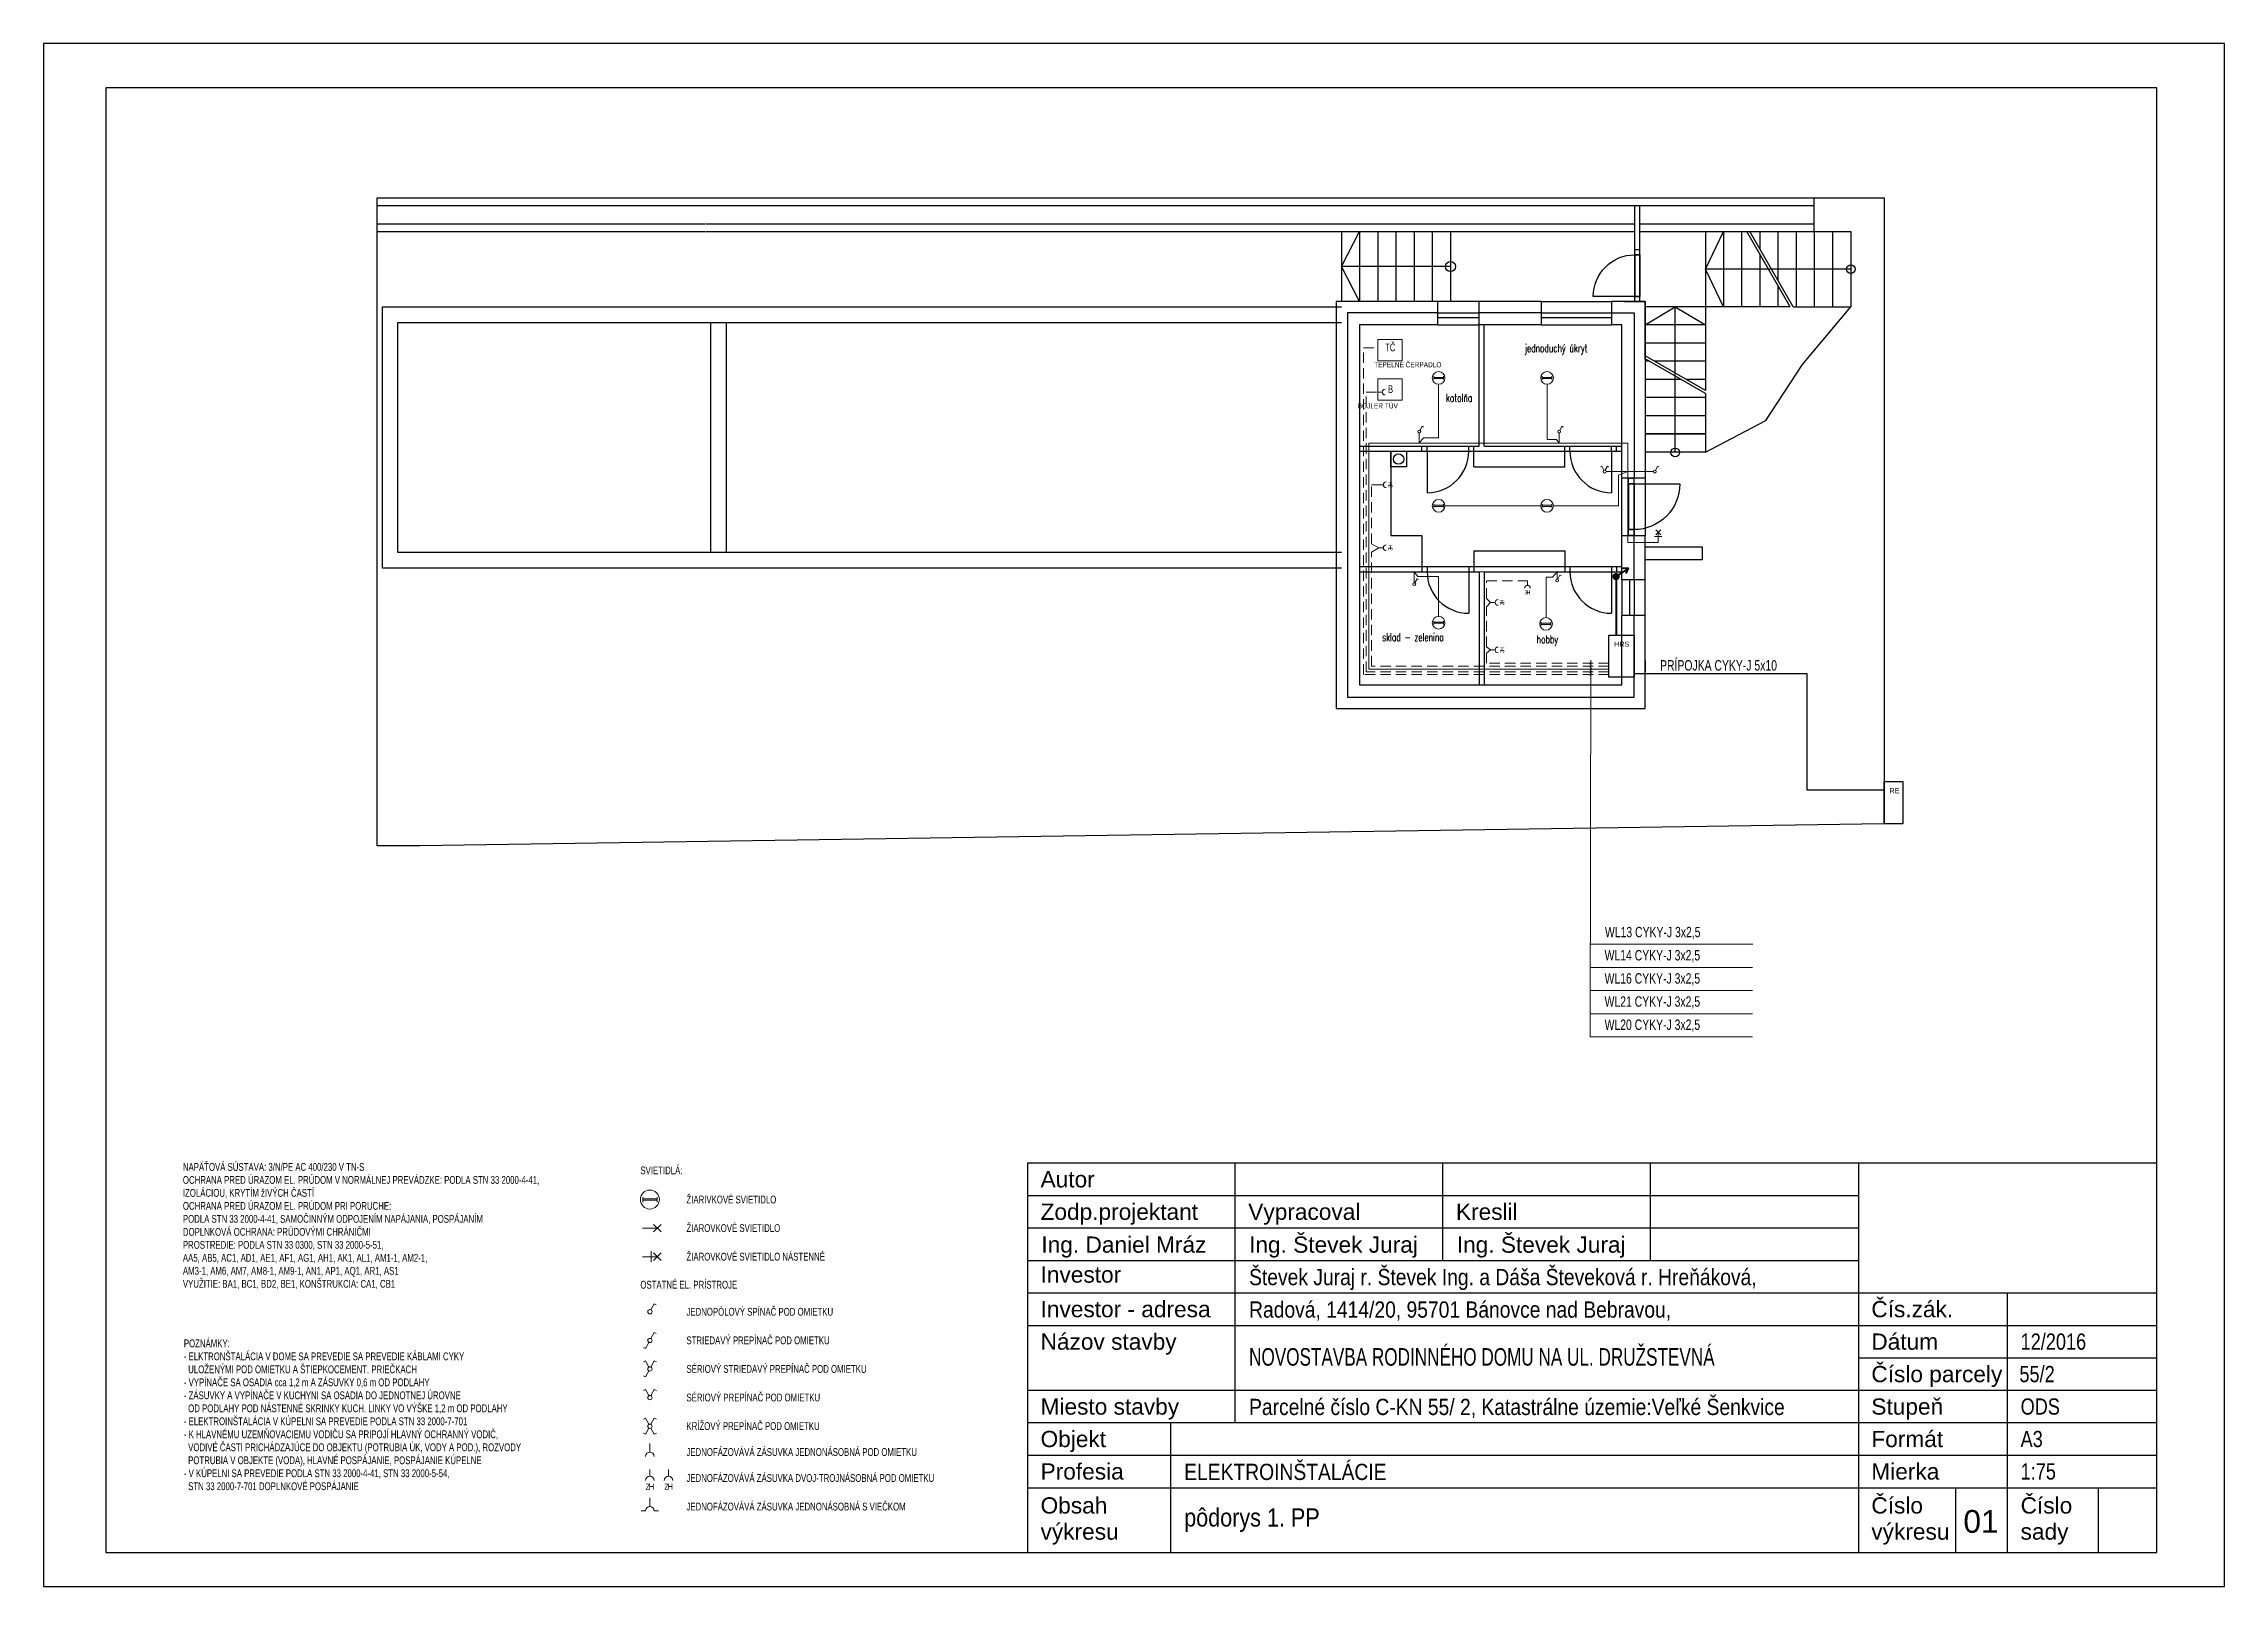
# Model space of a CAD drawing. Header units: millimetres. Extents: x -46602525 to 119548367, y -46665079 to 96925382.
# Drawn here: x 84915 to 126915, y -41137 to -11437 of the extents above; entities that cross this region are included whole.
import ezdxf
from ezdxf.lldxf.tags import DXFTag

# ---------------------------------------------------------------- set-up
doc = ezdxf.new("R2010")
doc.units = ezdxf.units.MM
doc.linetypes.add('HIDDENNEW', pattern=[60, 40, -20])
for name, color, linetype in [('DIM_100', 64, 'Continuous'), ('DVE_REZ', 1, 'Continuous'), ('HRS', 1, 'Continuous'), ('KOTY', 2, 'Continuous'), ('MUR-POH', 64, 'Continuous'), ('MUR_POH', 64, 'Continuous'), ('MUR_REZ', 3, 'Continuous'), ('NAB_ZAR', 14, 'Continuous'), ('PLO_LIN', 6, 'Continuous'), ('POP', 7, 'Continuous'), ('POP_100', 8, 'Continuous'), ('RAM_100', 160, 'Continuous'), ('ROZPISKA100', 7, 'Continuous'), ('TXT_50_MIESTN', 7, 'Continuous')]:
    doc.layers.add(name, color=color, linetype=linetype)
for name, color, linetype, lineweight in [('EL_SVE', 5, 'Continuous', 18), ('EL_SVE_PRVKY', 6, 'Continuous', 9), ('EL_ZAS', 5, 'HIDDENNEW', 18), ('EL_ZAS_PRVKY', 6, 'Continuous', 9), ('KABELAZ_POPIS', 4, 'Continuous', 9), ('TC', 1, 'Continuous', 13)]:
    doc.layers.add(name, color=color, linetype=linetype, lineweight=lineweight)
doc.styles.add('ARIAL', font='arial.ttf', dxfattribs={"height": 250})
doc.styles.add('ROMANS', font='arial.ttf', dxfattribs={"width": 0.85})
doc.styles.add('SIMPLEX', font='SIMPLEX.SHX', dxfattribs={"width": 0.7})
doc.styles.get("Standard").update_dxf_attribs({"font": 'arial.ttf'})
doc.styles.add('TR-ELEC', font='TXT', dxfattribs={"width": 0.75, "height": 2})
tags = doc.linetypes.add('DASHED', pattern=[0.75, 0.5, -0.25]).pattern_tags.tags
tags[6:7] = [DXFTag(74, 4), DXFTag(75, 0), DXFTag(340, '0'), DXFTag(46, 1.0), DXFTag(50, 0.0), DXFTag(44, 0.0), DXFTag(45, 0.0)]
tags[4:5] = [DXFTag(74, 4), DXFTag(75, 0), DXFTag(340, '0'), DXFTag(46, 1.0), DXFTag(50, 0.0), DXFTag(44, 0.0), DXFTag(45, 0.0)]

msp = doc.modelspace()

# ---------------------------------------------------------------- texts
at = {"layer": 'DIM_100', "color": 8, "char_height": 150, "attachment_point": 5, "style": 'SIMPLEX'}
for s, insert in [('{jednoduchý úkryt}', (114043, -17325)), ('{kotolňa}', (112176, -18257)), ('{sklad - zelenina}', (111287, -22863))]:
    msp.add_mtext(s, dxfattribs=dict(at, insert=insert))
at = {"layer": 'DIM_100', "color": 1, "lineweight": 9, "char_height": 100, "attachment_point": 5, "style": 'TR-ELEC'}
for s, insert in [('{\\C2;TEPELNÉ ČERPADLO}', (111188, -17620)), ('{\\pxql;\\C2;BOJLER TÚV}', (110610, -18411))]:
    msp.add_mtext(s, dxfattribs=dict(at, insert=insert))
at = {"layer": 'DIM_100', "color": 8, "insert": (113877, -22929), "char_height": 150, "width": 694.53, "attachment_point": 5, "style": 'SIMPLEX'}
msp.add_mtext('{hobby}', dxfattribs=at)
at = {"layer": 'EL_ZAS_PRVKY', "ltscale": 5, "char_height": 120, "width": 83.01, "attachment_point": 1, "style": 'TR-ELEC'}
for insert in [(96591, -39157), (96951, -39157)]:
    msp.add_mtext('{\\pxqr;H}', dxfattribs=dict(at, insert=insert))
at = {"layer": 'EL_ZAS_PRVKY', "ltscale": 5, "style": 'TR-ELEC', "width": 0.75}
for p in [(96508, -39277), (96868, -39277)]:
    msp.add_attdef('Z', p, '2', height=120, rotation=360, dxfattribs=at)
at = {"layer": 'HRS', "ltscale": 5, "char_height": 100, "width": 332.87, "attachment_point": 1}
for s, insert in [('{HRS}', (115160, -22949)), ('{RE}', (120464, -25770))]:
    msp.add_mtext(s, dxfattribs=dict(at, insert=insert))
at = {"layer": 'ROZPISKA100'}
for s, height, style, p in [('Autor', 312.5, 'ARIAL', (104115, -33456)), ('Zodp.projektant', 312.5, 'ARIAL', (104115, -34081)), ('Vypracoval', 312.5, 'ARIAL', (108115, -34081)), ('Kreslil', 312.5, 'ARIAL', (112115, -34081)), ('Ing. Daniel Mráz', 312.5, 'ROMANS', (104131, -34714)), ('Ing. Števek Juraj', 312.5, 'ROMANS', (108131, -34714)), ('Ing. Števek Juraj', 312.5, 'ROMANS', (112131, -34714)), ('Investor', 312.5, 'ARIAL', (104115, -35290)), ('Investor - adresa', 312.5, 'ARIAL', (104115, -35956)), ('Čís.zák.', 312.5, 'ARIAL', (120115, -35956)), ('Názov stavby', 312.5, 'ARIAL', (104115, -36581)), ('Dátum', 312.5, 'ARIAL', (120115, -36581)), ('Číslo parcely', 312.5, 'ARIAL', (120115, -37206)), ('Miesto stavby', 312.5, 'ARIAL', (104115, -37831)), ('Stupeň', 312.5, 'ARIAL', (120115, -37831)), ('Objekt', 312.5, 'ARIAL', (104115, -38456)), ('Formát', 312.5, 'ARIAL', (120115, -38456)), ('Profesia', 312.5, 'ARIAL', (104115, -39081)), ('Mierka', 312.5, 'ARIAL', (120115, -39081)), ('Obsah', 312.5, 'ARIAL', (104115, -39735)), ('Číslo', 312.5, 'ARIAL', (120115, -39735)), ('Číslo', 312.5, 'ARIAL', (122990, -39735)), ('01', 437.5, 'ROMANS', (121888, -40105)), ('výkresu', 312.5, 'ARIAL', (104115, -40238)), ('výkresu', 312.5, 'ARIAL', (120115, -40238)), ('sady', 312.5, 'ARIAL', (122990, -40238))]:
    msp.add_text(s, height=height, dxfattribs=dict(at, style=style)).set_placement(p)
at = {"layer": 'ROZPISKA100', "style": 'ROMANS'}
for s, height, width, p in [('Števek Juraj r. Števek Ing. a Dáša Števeková r. Hreňáková, ', 312.5, 0.85, (108131, -35339)), ('Radová, 1414/20, 95701 Bánovce nad Bebravou,', 312.5, 0.85, (108131, -35964)), ('NOVOSTAVBA RODINNÉHO DOMU NA UL. DRUŽSTEVNÁ', 337.5, 0.7, (108131, -36888)), ('Parcelné číslo C-KN 55/ 2, Katastrálne územie:Veľké Šenkvice', 312.5, 0.85, (108131, -37839)), ('ELEKTROINŠTALÁCIE', 312.5, 0.85, (106881, -39089)), ('pôdorys 1. PP', 350, 0.85, (106881, -39985))]:
    msp.add_text(s, height=height, dxfattribs=dict(at, width=width)).set_placement(p)
at = {"layer": 'ROZPISKA100', "width": 0.8}
for tag, p, s in [('12/2016', (122990, -36581), 'DÁTUM'), ('55/2', (122967, -37206), 'ARCH.ČÍSLO'), ('ODS', (122990, -37831), 'STUPEŇ'), ('A3', (122990, -38456), 'FORMÁT'), ('1:75', (122990, -39081), 'MIERKA')]:
    msp.add_attdef(tag, p, s, height=312.5, dxfattribs=at)
at = {"layer": 'TC', "color": 1, "ltscale": 5, "char_height": 150, "attachment_point": 1, "style": 'TR-ELEC'}
for s, insert, width in [('{TČ}', (110749, -17210), 226.47), ('{B}', (110804, -18014), 142.72)]:
    msp.add_mtext(s, dxfattribs=dict(at, insert=insert, width=width))
at = {"layer": 'TXT_50_MIESTN', "linetype": 'Continuous', "lineweight": 9, "ltscale": 5, "style": 'TR-ELEC', "width": 0.75}
for s, p in [('SVIETIDLÁ:', (96408, -33204)), ('ŽIARIVKOVÉ SVIETIDLO', (97295, -33765)), ('ŽIAROVKOVÉ SVIETIDLO', (97295, -34315)), ('ŽIAROVKOVÉ SVIETIDLO NÁSTENNÉ', (97295, -34865)), ('OSTATNÉ EL. PRÍSTROJE', (96408, -35405)), ('JEDNOPÓLOVÝ SPÍNAČ POD OMIETKU', (97295, -35926)), ('STRIEDAVÝ PREPÍNAČ POD OMIETKU', (97295, -36476)), ('SÉRIOVÝ STRIEDAVÝ PREPÍNAČ POD OMIETKU', (97295, -37026)), ('SÉRIOVÝ PREPÍNAČ POD OMIETKU', (97295, -37576)), ('KRÍŽOVÝ PREPÍNAČ POD OMIETKU', (97295, -38126)), ('JEDNOFÁZOVÁVÁ ZÁSUVKA JEDNONÁSOBNÁ POD OMIETKU', (97295, -38626)), ('JEDNOFÁZOVÁVÁ ZÁSUVKA DVOJ-TROJNÁSOBNÁ POD OMIETKU', (97295, -39126)), ('JEDNOFÁZOVÁVÁ ZÁSUVKA JEDNONÁSOBNÁ S VIEČKOM', (97295, -39676))]:
    msp.add_text(s, height=150, dxfattribs=at).set_placement(p)
at = {"layer": 'TXT_50_MIESTN', "ltscale": 5, "char_height": 200, "width": 4258.46, "attachment_point": 1, "style": 'TR-ELEC'}
for s, insert in [('{PRÍPOJKA CYKY-J 5x10}', (116046, -23306)), ('{WL13 CYKY-J 3x2,5}', (114985, -28441)), ('{WL14 CYKY-J 3x2,5}', (114978, -28887)), ('{WL16 CYKY-J 3x2,5}', (114978, -29333)), ('{WL21 CYKY-J 3x2,5}', (114978, -29778)), ('{WL20 CYKY-J 3x2,5}', (114978, -30224))]:
    msp.add_mtext(s, dxfattribs=dict(at, insert=insert))
at = {"layer": 'TXT_50_MIESTN', "lineweight": 9, "ltscale": 5, "char_height": 150, "attachment_point": 1, "style": 'TR-ELEC'}
for s, insert, width in [('{NAPÄŤOVÁ SÚSTAVA: 3/N/PE AC 400/230 V TN-S\\POCHRANA PRED ÚRAZOM EL. PRÚDOM V NORMÁLNEJ PREVÁDZKE: PODLA STN 33 2000-4-41, IZOLÁCIOU, KRYTÍM žIVÝCH ČASTÍ\\POCHRANA PRED ÚRAZOM EL. PRÚDOM PRI PORUCHE: \\PPODLA STN 33 2000-4-41, SAMOČINNÝM ODPOJENÍM NAPÁJANIA, POSPÁJANÍM\\PDOPLNKOVÁ OCHRANA: PRÚDOVÝMI CHRÁNIČMI\\PPROSTREDIE: PODLA STN 33 0300, STN 33 2000-5-51, \\PAA5, AB5, AC1, AD1, AE1, AF1, AG1, AH1, AK1, AL1, AM1-1, AM2-1, \\PAM3-1, AM6, AM7, AM8-1, AM9-1, AN1, AP1, AQ1, AR1, AS1\\PVYUŽITIE: BA1, BC1, BD2, BE1, KONŠTRUKCIA: CA1, CB1}', (87597, -32987), 7552.59), ('{POZNÁMKY:\\P- ELKTRONŠTALÁCIA V DOME SA PREVEDIE SA PREVEDIE KÁBLAMI CYKY \\P  ULOŽENÝMI POD OMIETKU A ŠTIEPKOCEMENT. PRIEČKACH\\P- VYPÍNAČE SA OSADIA cca 1,2 m A ZÁSUVKY 0,6 m OD PODLAHY\\P- ZÁSUVKY A VYPÍNAČE V KUCHYNI SA OSADIA DO JEDNOTNEJ ÚROVNE \\P  OD PODLAHY POD NÁSTENNÉ SKRINKY KUCH. LINKY VO VÝŠKE 1,2 m OD PODLAHY\\P- ELEKTROINŠTALÁCIA V KÚPELNI SA PREVEDIE PODLA STN 33 2000-7-701\\P- K HLAVNÉMU UZEMŇOVACIEMU VODIČU SA PRIPOJÍ HLAVNÝ OCHRANNÝ VODIČ, \\P  VODIVÉ ČASTI PRICHÁDZAJÚCE DO OBJEKTU (POTRUBIA ÚK, VODY A POD.), ROZVODY \\P  POTRUBIA V OBJEKTE (VODA), HLAVNÉ POSPÁJANIE, POSPÁJANIE KÚPELNE\\P- V KÚPELNI SA PREVEDIE PODLA STN 33 2000-4-41, STN 33 2000-5-54, \\P  STN 33 2000-7-701 DOPLNKOVÉ POSPÁJANIE}', (87615, -36384), 11319.65)]:
    msp.add_mtext(s, dxfattribs=dict(at, insert=insert, width=width))

# ---------------------------------------------------------------- blocks, each defined once
blk = doc.blocks.new('Z_RAM_A_3_hp 1220')
at = {"layer": 'POP', "linetype": 'Continuous'}
blk.add_lwpolyline([(-288.5, -408), (-6.5, -408), (-6.5, -13), (-288.5, -13)], close=True, dxfattribs=at)
at = {"layer": 'RAM_100', "color": 240, "linetype": 'Continuous'}
blk.add_lwpolyline([(-297, -420), (0, -420), (0, 0), (-297, 0)], close=True, dxfattribs=at)
at = {"layer": 'RAM_100', "linetype": 'Continuous'}
blk.add_lwpolyline([(-288.5, -13), (-288.5, -408), (-6.5, -408), (-6.5, -13)], close=True, dxfattribs=at)
blk = doc.blocks.new('ziarivkove_svetlo')
at = {"layer": 'EL_SVE', "color": 5, "ltscale": 5}
for p, q in [((59026, -20321), (59026, -20385)), ((59210, -20321), (59210, -20385))]:
    blk.add_line(p, q, dxfattribs=at)
blk.add_lwpolyline([(59026, -20363), (59026, -20343), (59210, -20343), (59210, -20363)], close=True, dxfattribs=at)
at = {"layer": 'EL_SVE', "color": 1, "ltscale": 5}
blk.add_circle((59118, -20353), 122, dxfattribs=at)
blk = doc.blocks.new('SerPrepinac')
at = {"layer": 'EL_SVE_PRVKY'}
for p, q in [((58921, -17425), (58893, -17439)), ((58963, -17504), (58921, -17425)), ((58989, -17504), (59031, -17425)), ((59031, -17425), (59059, -17439))]:
    blk.add_line(p, q, dxfattribs=at)
blk.add_circle((58976, -17529), 27.6, dxfattribs=at)
blk = doc.blocks.new('1Pvypinac')
at = {"layer": 'EL_SVE_PRVKY'}
for p, q in [((59172, -17505), (59214, -17426)), ((59214, -17426), (59242, -17440))]:
    blk.add_line(p, q, dxfattribs=at)
blk.add_circle((59160, -17529), 27.4, dxfattribs=at)
blk = doc.blocks.new('Ziarovkove svietidlo')
at = {"layer": 'EL_SVE_PRVKY'}
for p, q in [((58915, -17703), (59011, -17608)), ((58915, -17608), (59011, -17703)), ((58963, -17656), (58772, -17656))]:
    blk.add_line(p, q, dxfattribs=at)
blk = doc.blocks.new('Ziarovkove svietidlo na stenu')
at = {"layer": 'EL_SVE_PRVKY', "ltscale": 5}
blk.add_line((58884, -17771), (58884, -17910), dxfattribs=at)
at = {"layer": 'EL_ZAS', "ltscale": 5}
blk.add_blockref('Ziarovkove svietidlo', (0, -185), dxfattribs=at)
blk = doc.blocks.new('zasuvka')
at = {"layer": 'EL_ZAS_PRVKY'}
blk.add_line((59980, -18927), (59980, -19014), dxfattribs=at)
blk.add_arc((59980, -19069), 55.3, 0, 180, dxfattribs=at)
blk = doc.blocks.new('Zasuvka_Ramcek')
at = {"layer": 'EL_ZAS_PRVKY', "ltscale": 5, "rotation": 360}
blk.add_blockref('zasuvka', (-1311, 1363), dxfattribs=at)
at = {"layer": 'EL_ZAS_PRVKY', "ltscale": 5, "insert": (58669, -17745), "char_height": 80, "width": 55.34, "attachment_point": 1, "style": 'TR-ELEC'}
blk.add_mtext('{\\pxqr;H}', dxfattribs=at)
at = {"layer": 'EL_ZAS_PRVKY', "ltscale": 5, "style": 'TR-ELEC', "width": 0.75}
blk.add_attdef('Z', (58614, -17825), '', height=80, dxfattribs=at)

# ---------------------------------------------------------------- linework, layer by layer
at = {"const_width": 10.7}
for points in [[(111403, -19128, 1), (111413, -19128, 1)], [(114096, -19128, 1), (114107, -19128, 1)], [(115420, -19676, 1), (115431, -19676, 1)], [(111306, -21603, 1), (111317, -21603, 1)], [(114058, -21603, 1), (114069, -21603, 1)]]:
    msp.add_lwpolyline(points, format="xyb", close=True, dxfattribs=at)
at = {"layer": 'DVE_REZ', "color": 8, "linetype": 'ByBlock'}
msp.add_lwpolyline([(115559, -16303), (114759, -16303, -0.414214), (115559, -15503)], format="xyb", dxfattribs=at)
at = {"layer": 'EL_SVE', "color": 5, "ltscale": 5}
for p, q in [((96453, -33642), (96453, -33738)), ((96453, -33705), (96453, -33675)), ((96453, -33675), (96728, -33675)), ((96728, -33705), (96453, -33705)), ((96728, -33642), (96728, -33738)), ((96728, -33675), (96728, -33705))]:
    msp.add_line(p, q, dxfattribs=at)
at = {"layer": 'EL_SVE', "ltscale": 5}
for points in [[(111781, -17995), (111781, -19023), (111490, -19023), (111408, -19128)], [(113869, -17995), (113869, -19055), (114051, -19055), (114101, -19128)], [(115059, -23480), (110437, -23480), (110437, -19128), (115426, -19128), (115426, -21039), (116011, -21039)], [(111408, -18934), (111408, -19128)], [(114101, -18934), (114101, -19128)], [(113991, -20335), (115248, -20335), (115248, -19742), (115426, -19676)], [(115426, -19676), (115006, -19676)], [(115916, -19676), (115426, -19676)], [(111903, -20335), (113747, -20335)], [(110437, -21603), (114063, -21603), (114063, -21745)], [(111311, -21816), (111311, -21603)], [(111781, -22465), (111781, -21695), (111383, -21695), (111311, -21603)], [(113850, -22485), (113850, -21710), (113974, -21710), (114063, -21603)]]:
    msp.add_lwpolyline(points, dxfattribs=at)
at = {"layer": 'EL_SVE', "color": 1, "ltscale": 5}
msp.add_circle((96591, -33690), 183, dxfattribs=at)
at = {"layer": 'EL_SVE_PRVKY'}
for p, q in [((96734, -34242), (96447, -34242)), ((96662, -34314), (96806, -34170)), ((96662, -34170), (96806, -34314)), ((96734, -34790), (96447, -34790)), ((96662, -34862), (96806, -34719)), ((96662, -34719), (96806, -34862)), ((96610, -35815), (96673, -35696)), ((96673, -35696), (96714, -35717)), ((96508, -36558), (96466, -36537)), ((96571, -36439), (96508, -36558)), ((96508, -37106), (96466, -37085)), ((96508, -37347), (96466, -37367)), ((96571, -36987), (96508, -37106)), ((96571, -37465), (96508, -37347)), ((96610, -37465), (96673, -37347)), ((96673, -37347), (96715, -37367)), ((96508, -38209), (96466, -38188)), ((96571, -38090), (96508, -38209)), ((96610, -38090), (96673, -38209)), ((96673, -38209), (96715, -38188))]:
    msp.add_line(p, q, dxfattribs=at)
at = {"layer": 'EL_SVE_PRVKY', "ltscale": 5}
msp.add_line((96618, -34686), (96618, -34894), dxfattribs=at)
at = {"layer": 'EL_SVE_PRVKY'}
for centre, radius in [((96591, -35851), 41.2), ((96591, -37502), 41.4)]:
    msp.add_circle(centre, radius, dxfattribs=at)
at = {"layer": 'EL_ZAS', "color": 1, "linetype": 'Continuous', "lineweight": 50, "ltscale": 5}
for p, q in [((115165, -21731), (115234, -21662)), ((115165, -21662), (115234, -21731))]:
    msp.add_line(p, q, dxfattribs=at)
at = {"layer": 'EL_ZAS', "linetype": 'Continuous', "lineweight": 40, "ltscale": 5}
for p, q in [((115439, -21537), (115199, -21697)), ((115199, -21697), (115199, -22824)), ((115439, -21537), (115325, -21542)), ((115393, -21636), (115439, -21537))]:
    msp.add_line(p, q, dxfattribs=at)
at = {"layer": 'EL_ZAS', "color": 1, "ltscale": 5}
msp.add_lwpolyline([(115059, -23582), (110336, -23582), (110336, -17292), (110608, -17292)], dxfattribs=at)
at = {"layer": 'EL_ZAS', "ltscale": 5}
for points in [[(115059, -23531), (110386, -23531), (110386, -18146), (110608, -18146)], [(115059, -23424), (110487, -23424), (110487, -21230), (110630, -21142), (110487, -21065), (110487, -19929), (110630, -19929)], [(115059, -23367), (112704, -23367), (112704, -23174), (112783, -23110), (112704, -23052), (112704, -22280), (112783, -22195), (112704, -22120), (112704, -21780), (113493, -21780)]]:
    msp.add_lwpolyline(points, dxfattribs=at)
at = {"layer": 'EL_ZAS', "color": 1, "linetype": 'Continuous', "lineweight": 50, "ltscale": 5}
msp.add_circle((115199, -21697), 48.8, dxfattribs=at)
at = {"layer": 'EL_ZAS_PRVKY'}
for p, q in [((96591, -38385), (96591, -38551)), ((96591, -39435), (96591, -39601)), ((96424, -39684), (96507, -39684)), ((96674, -39684), (96757, -39684))]:
    msp.add_line(p, q, dxfattribs=at)
for centre, radius in [((96591, -38634), 83), ((96591, -39684), 83.2)]:
    msp.add_arc(centre, radius, 0, 180, dxfattribs=at)
at = {"layer": 'HRS', "ltscale": 5}
for points in [[(115059, -22824), (115545, -22824), (115545, -23634), (115059, -23634)], [(120364, -25644), (120721, -25644), (120721, -26454), (120364, -26454)]]:
    msp.add_lwpolyline(points, close=True, dxfattribs=at)
at = {"layer": 'HRS', "linetype": 'Continuous', "ltscale": 5}
msp.add_lwpolyline([(120364, -25812), (118879, -25812), (118879, -23568), (115545, -23568)], dxfattribs=at)
at = {"layer": 'KABELAZ_POPIS', "ltscale": 5}
for p, q in [((114692, -23385), (114728, -23350)), ((114692, -23442), (114728, -23406)), ((114692, -23498), (114728, -23463)), ((114692, -23549), (114727, -23513)), ((114692, -23599), (114727, -23564)), ((114710, -28775), (117835, -28775)), ((114703, -29221), (117828, -29221)), ((114703, -29667), (117828, -29667)), ((114703, -30112), (117828, -30112)), ((114703, -30558), (117828, -30558))]:
    msp.add_line(p, q, dxfattribs=at)
msp.add_lwpolyline([(114710, -23308), (114710, -23308), (114703, -30558)], dxfattribs=at)
at = {"layer": 'KOTY', "color": 8, "flags": 128}
for points in [[(110860, -19284), (110860, -20903), (111460, -20903)], [(112460, -19584), (112460, -19284)], [(114210, -19584), (114210, -19284)], [(112460, -19584), (114210, -19584)], [(111460, -20903), (111460, -21503)], [(112460, -21203), (114210, -21203)], [(112460, -21203), (112460, -21503)], [(114210, -21203), (114210, -21503)]]:
    msp.add_lwpolyline(points, dxfattribs=at)
at = {"layer": 'MUR-POH', "color": 8}
for points in [[(119017, -15053), (119017, -14403)], [(91338, -16403), (91338, -14903), (97655, -14903)], [(91338, -16403), (91338, -14903), (97655, -14903)], [(91338, -15053), (97655, -15053)], [(91338, -15053), (97655, -15053)], [(97667, -14903), (115560, -14903)], [(97667, -14903), (109510, -14903)], [(97667, -15053), (115559, -15053)], [(97667, -15053), (109610, -15053)], [(115659, -14903), (119017, -14903)], [(115659, -15053), (119719, -15053)], [(115659, -15053), (119018, -15053)], [(118317, -15053), (118317, -15992)], [(118667, -15053), (118667, -16503)], [(119017, -15053), (119017, -16503)], [(119368, -15053), (119368, -16503)], [(119719, -15053), (119719, -16503)], [(115559, -15503), (115659, -15503)], [(115559, -15503), (115659, -15503)], [(115559, -16303), (115659, -16303)], [(115760, -16853), (116339, -16503), (116918, -16853)], [(116339, -19306), (116339, -16503)], [(116918, -19303), (118083, -18690), (118790, -17616), (119719, -16503)], [(118612, -16503), (119719, -16503)], [(116918, -18252), (115760, -18252)], [(116918, -18173), (116918, -19305)], [(116918, -18602), (115760, -18602)], [(116918, -18603), (115760, -18603)], [(116918, -18952), (115760, -18952)], [(116918, -18953), (115760, -18953)], [(116918, -19303), (115760, -19303)], [(116918, -19305), (115760, -19305)], [(115760, -21125), (116859, -21125), (116859, -21375), (115760, -21375)]]:
    msp.add_lwpolyline(points, dxfattribs=at)
at = {"layer": 'MUR_POH', "color": 8, "linetype": 'DASHED', "ltscale": 250}
msp.add_line((109910, -16503), (109910, -16503), dxfattribs=at)
at = {"layer": 'MUR_POH', "color": 8}
for p in [(115760, -17520), (115760, -17447)]:
    msp.add_line(p, (115760, -16403), dxfattribs=at)
at = {"layer": 'MUR_POH', "color": 8, "flags": 128}
for points in [[(91338, -26878), (91338, -14523)], [(112560, -16403), (112560, -16403)], [(113755, -16403), (115110, -16403)], [(115360, -16403), (115360, -16403), (115760, -16403), (115760, -16503)], [(115360, -16403), (115360, -16403), (115760, -16403), (115760, -16503)], [(115760, -19803), (115660, -19803)], [(115660, -20903), (115760, -20903)], [(115760, -21759), (115760, -20903)], [(115760, -22437), (115760, -21759)], [(115760, -23318), (115760, -23524)], [(109810, -24234), (110210, -24234)]]:
    msp.add_lwpolyline(points, dxfattribs=at)
at = {"layer": 'MUR_POH', "color": 8, "linetype": 'DASHED', "ltscale": 250, "flags": 128}
for points in [[(109910, -15053), (109910, -16403)], [(110260, -16403), (109910, -15728), (110260, -15053)], [(110260, -15053), (110260, -16403)], [(110609, -15053), (110609, -16403)], [(110959, -15053), (110959, -16403)], [(111309, -15053), (111309, -16403)], [(111659, -15053), (111659, -16403)], [(112010, -15053), (112010, -16403)], [(116918, -15053), (116918, -16503)], [(117268, -16503), (116918, -15778), (117268, -15053)], [(117268, -15053), (117268, -16503)], [(117617, -15053), (117617, -16503)], [(117967, -15053), (117967, -15386)], [(117967, -15486), (117967, -16503)], [(112010, -15728), (109910, -15728)], [(119719, -15778), (116918, -15778)], [(118317, -16092), (118317, -16503)], [(109910, -21534), (91438, -21534), (91438, -16503), (109910, -16503)], [(118554, -16503), (115760, -16503)], [(116918, -16503), (116918, -18116)], [(109910, -21234), (91738, -21234), (91738, -16803), (109910, -16803)], [(97767, -21234), (97767, -16803)], [(98067, -21234), (98067, -16803)], [(116918, -16853), (115760, -16853)], [(116918, -17202), (115760, -17202)], [(116918, -17552), (115942, -17552)], [(116918, -17902), (116548, -17902)], [(115310, -20903), (115310, -19803)], [(115760, -19803), (115760, -20903)]]:
    msp.add_lwpolyline(points, dxfattribs=at)
at = {"layer": 'MUR_POH', "color": 8}
for points in [[(111760, -16618), (110025, -16618), (110025, -24019), (115545, -24019), (115545, -22437)], [(112560, -16403), (111760, -16403)], [(111760, -16618), (112562, -16618)], [(111760, -16708), (112560, -16708)], [(113755, -16618), (112562, -16618)], [(113755, -16618), (115110, -16618)], [(113755, -16708), (115110, -16708)], [(115110, -16618), (115545, -16618), (115545, -19803)], [(115760, -16403), (115760, -17520)], [(111760, -16853), (112560, -16853)], [(113755, -16853), (115110, -16853)], [(115310, -16853), (115110, -16853)], [(115310, -19803), (115310, -16853)], [(115310, -21759), (115310, -20903)], [(115545, -21759), (115545, -20903)]]:
    msp.add_lwpolyline(points, dxfattribs=at)
at = {"layer": 'MUR_POH', "color": 8, "linetype": 'DASHED', "ltscale": 250}
msp.add_circle((112010, -15728), 95.8, dxfattribs=at)
at = {"layer": 'MUR_REZ', "color": 8}
msp.add_line((115660, -19803), (115310, -19803), dxfattribs=at)
at = {"layer": 'MUR_REZ', "color": 8, "flags": 128}
for points in [[(120364, -26454), (92159, -26878), (91338, -26878), (91338, -14403), (91338, -14403), (120364, -14403), (120364, -26454)], [(119017, -14553), (119017, -14403)], [(111760, -16403), (109810, -16403), (109810, -24234), (115760, -24234), (115760, -22437)], [(111760, -16403), (111760, -16853)], [(113755, -16403), (112560, -16403)], [(112560, -16853), (112560, -16403)], [(113755, -16403), (113755, -16853)], [(115760, -16403), (115110, -16403)], [(115110, -16403), (115110, -16853)], [(111760, -16853), (110260, -16853), (110260, -23784), (115310, -23784), (115310, -22437)], [(112560, -19184), (112560, -16853)], [(113755, -16853), (112560, -16853)], [(112660, -19184), (112660, -16853)], [(113755, -16853), (112660, -16853)], [(115760, -17505), (115760, -19803)], [(110260, -19184), (111460, -19184)], [(110260, -19284), (111460, -19284)], [(111460, -19284), (111460, -19184)], [(112460, -19184), (112560, -19184)], [(112460, -19284), (112460, -19184)], [(112460, -19284), (114260, -19284)], [(112660, -19184), (114260, -19184)], [(114210, -19284), (114210, -19184)], [(115210, -19284), (115210, -19184)], [(115210, -19184), (115310, -19184)], [(115210, -19284), (115310, -19284)], [(115310, -20903), (115660, -20903)], [(110260, -21503), (111460, -21503)], [(110260, -21603), (111460, -21603)], [(111460, -21503), (111460, -21603)], [(112460, -21503), (114210, -21503)], [(112460, -21503), (112460, -21603)], [(112460, -21603), (112560, -21603)], [(112560, -21603), (112560, -23784)], [(112660, -21603), (112660, -23784)], [(112660, -21603), (114210, -21603)], [(114210, -21503), (114210, -21603)], [(115210, -21503), (115210, -21603)], [(115210, -21503), (115310, -21503)], [(115210, -21603), (115310, -21603)], [(115760, -21759), (115310, -21759)], [(115310, -22437), (115760, -22437)]]:
    msp.add_lwpolyline(points, dxfattribs=at)
at = {"layer": 'MUR_REZ', "color": 8}
for points in [[(91338, -14553), (119017, -14553)], [(118554, -16503), (117717, -15053)], [(118612, -16503), (117775, -15053)], [(116918, -18116), (115760, -17447)], [(116918, -18173), (115760, -17505)], [(115842, -17552), (115760, -17552)], [(116448, -17902), (115760, -17902)]]:
    msp.add_lwpolyline(points, dxfattribs=at)
at = {"layer": 'MUR_REZ', "color": 8, "flags": 128}
msp.add_lwpolyline([(110860, -19584), (110860, -19284), (111160, -19284), (111160, -19584)], close=True, dxfattribs=at)
at = {"layer": 'MUR_REZ', "color": 8}
for centre in [(119719, -15778), (116339, -19306)]:
    msp.add_circle(centre, 84.2, dxfattribs=at)
at = {"layer": 'NAB_ZAR', "color": 8}
for p, q in [((115559, -16303), (115659, -16303)), ((115545, -20793), (115435, -20793)), ((115545, -20903), (115435, -20903))]:
    msp.add_line(p, q, dxfattribs=at)
at = {"layer": 'NAB_ZAR', "color": 8, "flags": 128}
for points in [[(115559, -15403), (115560, -14553)], [(115659, -15403), (115659, -14553)], [(115559, -15503), (115559, -15403)], [(115559, -15403), (115659, -15403)], [(115559, -15503), (115559, -15403)], [(115559, -15403), (115659, -15403)], [(115559, -15503), (115559, -16303)], [(115559, -15503), (115659, -15503)], [(115659, -15503), (115559, -15503)], [(115559, -16303), (115559, -15503)], [(115559, -15503), (115559, -16303)], [(115559, -15503), (115659, -15503)], [(115659, -15503), (115559, -15503)], [(115559, -16303), (115559, -15503)], [(115659, -15503), (115659, -15403)], [(115659, -15503), (115659, -15403)], [(115659, -15503), (115659, -15446)], [(115659, -15503), (115659, -15446)], [(115659, -16303), (115659, -15503)], [(115659, -15503), (115659, -16303)], [(115659, -16303), (115659, -15503)], [(115659, -15503), (115659, -16303)], [(115559, -16303), (115659, -16303)], [(115659, -16303), (115559, -16303)], [(115559, -16403), (115559, -16303)], [(115659, -16403), (115659, -16303)], [(111460, -19184), (112460, -19184)], [(111460, -19284), (112460, -19284)], [(111560, -19284), (111560, -19184)], [(111560, -19284), (111560, -20084)], [(112360, -19284), (112360, -19184)], [(114210, -19184), (115210, -19184)], [(114210, -19284), (115210, -19284)], [(114310, -19284), (114310, -19184)], [(115110, -19284), (115110, -19184)], [(115110, -19284), (115110, -20084)], [(115435, -19913), (115435, -19803), (115545, -19803)], [(115435, -20793), (115435, -19913)], [(115545, -19913), (115435, -19913)], [(115435, -19913), (115545, -19913)], [(115435, -19913), (115435, -20793)], [(115545, -19913), (115435, -19913)], [(115545, -19913), (115545, -19803)], [(115545, -19913), (115545, -20793)], [(115545, -20793), (115545, -19913)], [(115545, -20793), (115435, -20793)], [(115435, -20793), (115545, -20793)], [(115435, -20903), (115435, -20793)], [(115545, -20793), (115435, -20793)], [(115545, -20903), (115545, -20793)], [(115545, -20793), (115545, -20903)], [(111460, -21503), (112460, -21503)], [(111460, -21603), (112460, -21603)], [(111560, -21503), (111560, -21603)], [(112360, -21503), (112360, -21603)], [(112360, -21603), (112360, -22403)], [(114210, -21503), (115210, -21503)], [(114210, -21603), (115210, -21603)], [(114310, -21503), (114310, -21603)], [(115110, -21503), (115110, -21603)], [(115110, -21603), (115110, -22403)]]:
    msp.add_lwpolyline(points, dxfattribs=at)
msp.add_lwpolyline([(115545, -19913), (116425, -19913, -0.414214), (115545, -20793)], format="xyb", dxfattribs=at)
at = {"layer": 'NAB_ZAR', "color": 8}
msp.add_circle((111010, -19434), 100, dxfattribs=at)
for centre, start, end in [((111560, -19284), 270, 0), ((115110, -19284), 180, 270), ((112360, -21603), 180, 270), ((115110, -21603), 180, 270)]:
    msp.add_arc(centre, 800, start, end, dxfattribs=at)
at = {"layer": 'PLO_LIN', "color": 8}
for points in [[(115310, -21759), (115310, -22437)], [(115455, -21759), (115455, -22437)], [(115545, -21759), (115545, -22437)]]:
    msp.add_lwpolyline(points, dxfattribs=at)
at = {"layer": 'POP_100', "color": 8}
for p, q in [((125615, -40487), (125615, -12287)), ((120335, -40487), (125615, -40487))]:
    msp.add_line(p, q, dxfattribs=at)
at = {"layer": 'ROZPISKA100', "color": 2}
for p, q in [((103865, -32987), (103865, -40487)), ((125615, -32987), (103865, -32987)), ((119865, -32987), (119865, -40487)), ((125615, -40487), (125615, -32987)), ((103865, -35487), (125615, -35487)), ((125615, -37987), (103865, -37987)), ((103865, -40487), (125615, -40487))]:
    msp.add_line(p, q, dxfattribs=at)
at = {"layer": 'ROZPISKA100'}
for p, q in [((107865, -37987), (107865, -32987)), ((111865, -34862), (111865, -32987)), ((115865, -34862), (115865, -32987)), ((103865, -33612), (119865, -33612)), ((103865, -34237), (119865, -34237)), ((103865, -34862), (119865, -34862)), ((122740, -40487), (122740, -35487)), ((103865, -36112), (125615, -36112)), ((119865, -36737), (125615, -36737)), ((103865, -37362), (125615, -37362)), ((106615, -37987), (106615, -40482)), ((103865, -38612), (125615, -38612)), ((103865, -39237), (125615, -39237)), ((121740, -40487), (121740, -39237)), ((124490, -40487), (124490, -39237))]:
    msp.add_line(p, q, dxfattribs=at)
at = {"layer": 'TC', "color": 1, "ltscale": 5}
for points in [[(110608, -17135), (110608, -17544), (111076, -17544), (111076, -17135)], [(110608, -17892), (110608, -18301), (111076, -18301), (111076, -17892)]]:
    msp.add_lwpolyline(points, close=True, dxfattribs=at)

# ---------------------------------------------------------------- block references
at = {"layer": 'EL_SVE', "ltscale": 5}
for p in [(52249, -1378), (54942, -1378), (56784, -2147), (52152, -4315), (54904, -4244)]:
    msp.add_blockref('1Pvypinac', p, dxfattribs=at)
at = {"layer": 'EL_SVE_PRVKY', "color": 8, "ltscale": 5}
for p in [(52663, 2479), (54751, 2479), (52663, 18), (54751, 18), (52663, -2234), (54732, -2254)]:
    msp.add_blockref('ziarivkove_svetlo', p, dxfattribs=at)
at = {"layer": 'EL_SVE_PRVKY', "ltscale": 5, "rotation": 89.99999999999999}
msp.add_blockref('Ziarovkove svietidlo na stenu', (98171, -79811), dxfattribs=at)
at = {"layer": 'EL_ZAS', "ltscale": 5, "rotation": 89.99999999999999}
msp.add_blockref('zasuvka', (91681, -78125), dxfattribs=at)
at = {"layer": 'EL_ZAS', "ltscale": 5}
msp.add_blockref('SerPrepinac', (56003, -2147), dxfattribs=at)
at = {"layer": 'EL_ZAS', "ltscale": 5, "xscale": 1.5, "yscale": 1.5, "zscale": 1.5}
for name, p in [('1Pvypinac', (7851, -10110)), ('SerPrepinac', (8127, -10658)), ('SerPrepinac', (8127, -11760))]:
    msp.add_blockref(name, p, dxfattribs=at)
at = {"layer": 'EL_ZAS_PRVKY', "ltscale": 5, "rotation": 90}
for p in [(93067, -78598), (93067, -79811), (95219, -80863), (95219, -81779)]:
    msp.add_blockref('Zasuvka_Ramcek', p, dxfattribs=at).add_auto_attribs({'Z': '3'})
at = {"layer": 'EL_ZAS_PRVKY', "ltscale": 5}
msp.add_blockref('Zasuvka_Ramcek', (54824, -4216), dxfattribs=at).add_auto_attribs({'Z': '3'})
at = {"layer": 'EL_ZAS_PRVKY', "ltscale": 5, "xscale": 1.5, "yscale": 1.5, "zscale": 1.5, "rotation": 359.9999999999999}
for p in [(6621, -10496), (6981, -10496)]:
    msp.add_blockref('zasuvka', p, dxfattribs=at)
at = {"layer": 'MUR_POH', "color": 8, "lineweight": 9, "ltscale": 0.3, "xscale": 100, "yscale": 100, "zscale": 100, "rotation": 270.0000000000635}
msp.add_blockref('Z_RAM_A_3_hp 1220', (126915, -41137), dxfattribs=at)

msp.set_redraw_order([(e.dxf.handle, doc.entitydb.next_handle()) for e in msp.query("TEXT MTEXT ATTDEF DIMENSION ARC_DIMENSION")])  # texts and dimensions are drawn at this point

doc.saveas('drawing.dxf')
